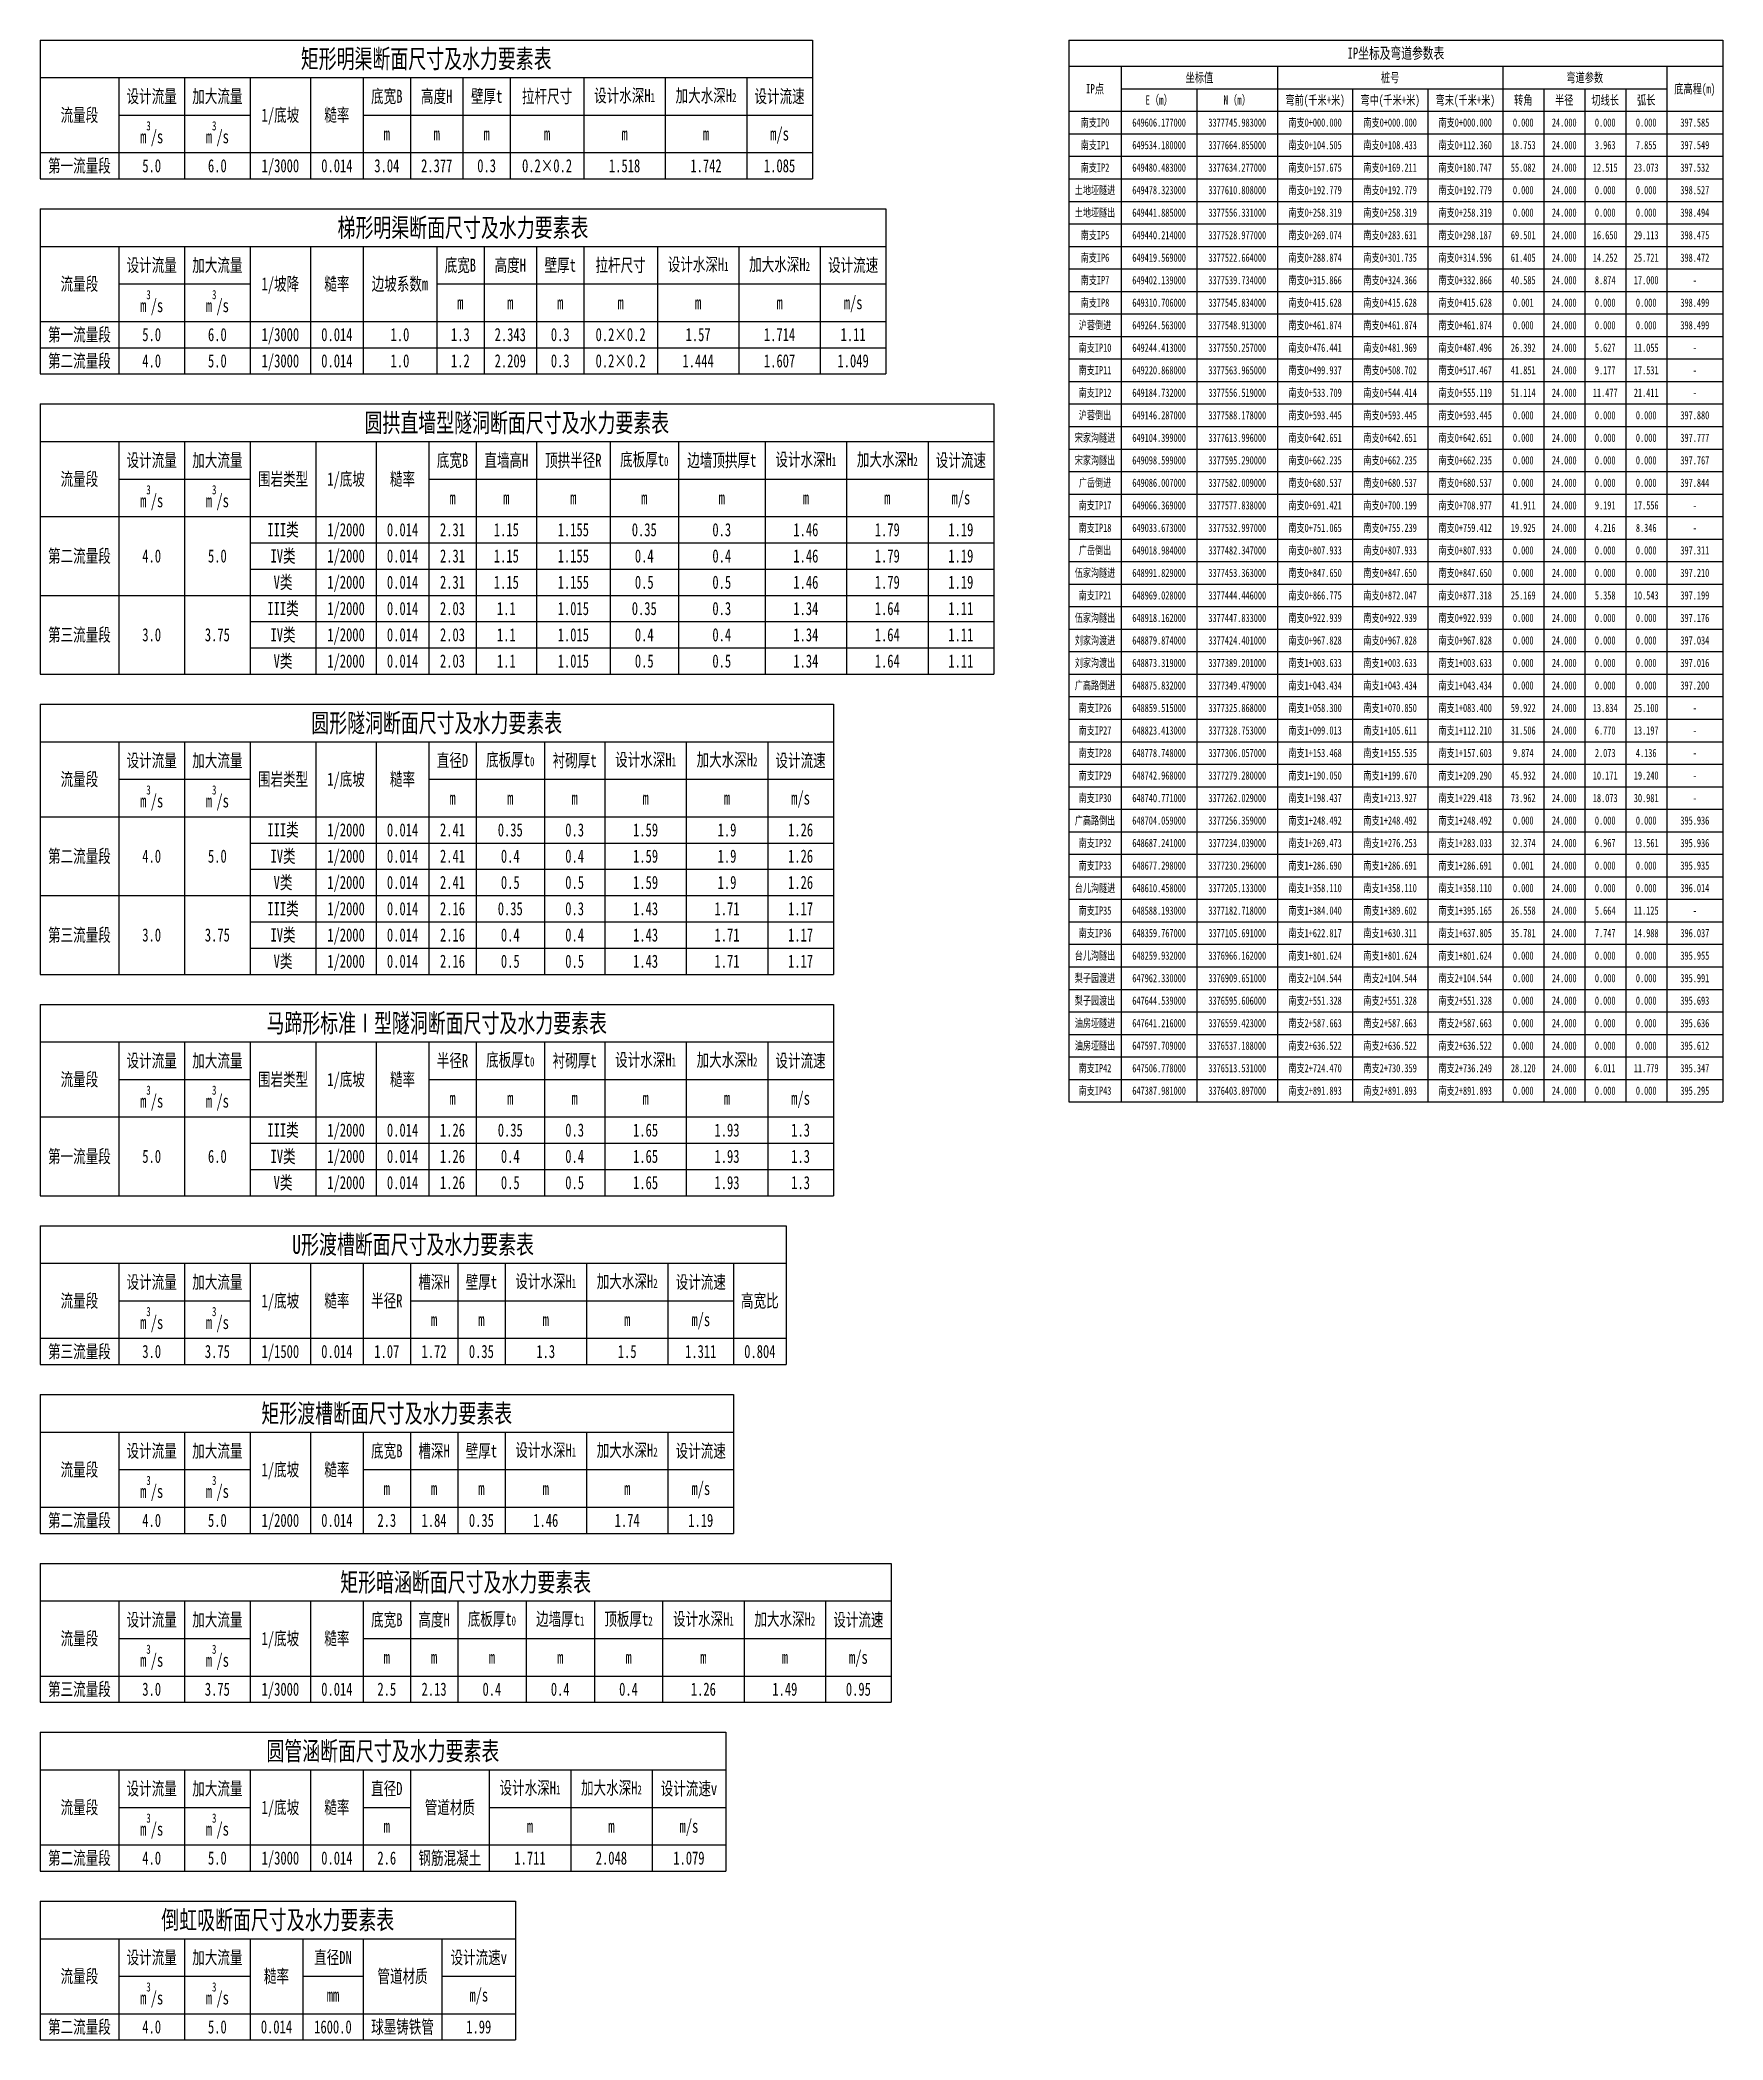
# Model space of a CAD drawing. Header units: metres. Extents: x -40 to 2892, y -553 to 402.
# Drawn here: x 0 to 448, y -553 to -20 of the extents above; entities that cross this region are included whole.
import ezdxf
from ezdxf.enums import TextEntityAlignment as Align

# ---------------------------------------------------------------- set-up
doc = ezdxf.new("R2010")
doc.units = ezdxf.units.M
doc.layers.add('IP坐标表', color=7, linetype='Continuous')
doc.layers.add('断面汇总表', color=7, linetype='Continuous')
doc.styles.get("Standard").update_dxf_attribs({"font": '', "width": 0.7})
doc.styles.get('Standard').set_extended_font_data('仿宋')

msp = doc.modelspace()

# ---------------------------------------------------------------- texts
at = {"layer": 'IP坐标表', "width": 0.7}
for s, height, p in [('IP坐标及弯道参数表', 3, (361.26, -23.5)), ('IP点', 2.5, (281.1, -33)), ('坐标值', 2.5, (308.92, -30)), ('桩号', 2.5, (359.74, -30)), ('弯道参数', 2.5, (411.58, -30)), ('底高程(m)', 2.5, (440.92, -33)), ('E（m）', 2.5, (298.18, -36)), ('N（m）', 2.5, (319, -36)), ('弯前(千米+米)', 2.5, (339.74, -36)), ('弯中(千米+米)', 2.5, (359.74, -36)), ('弯末(千米+米)', 2.5, (379.74, -36)), ('转角', 2.5, (395.2, -36)), ('半径', 2.5, (406.12, -36)), ('切线长', 2.5, (417.04, -36)), ('弧长', 2.5, (427.96, -36)), ('南支IP0', 2.2, (281.1, -42)), ('649606.177000', 2.2, (298.18, -42)), ('3377745.983000', 2.2, (319, -42)), ('南支0+000.000', 2.2, (339.74, -42)), ('南支0+000.000', 2.2, (359.74, -42)), ('南支0+000.000', 2.2, (379.74, -42)), ('0.000', 2.2, (395.2, -42)), ('24.000', 2.2, (406.12, -42)), ('0.000', 2.2, (417.04, -42)), ('0.000', 2.2, (427.96, -42)), ('397.585', 2.2, (440.92, -42)), ('南支IP1', 2.2, (281.1, -48)), ('649534.180000', 2.2, (298.18, -48)), ('3377664.855000', 2.2, (319, -48)), ('南支0+104.505', 2.2, (339.74, -48)), ('南支0+108.433', 2.2, (359.74, -48)), ('南支0+112.360', 2.2, (379.74, -48)), ('18.753', 2.2, (395.2, -48)), ('24.000', 2.2, (406.12, -48)), ('3.963', 2.2, (417.04, -48)), ('7.855', 2.2, (427.96, -48)), ('397.549', 2.2, (440.92, -48)), ('南支IP2', 2.2, (281.1, -54)), ('649480.483000', 2.2, (298.18, -54)), ('3377634.277000', 2.2, (319, -54)), ('南支0+157.675', 2.2, (339.74, -54)), ('南支0+169.211', 2.2, (359.74, -54)), ('南支0+180.747', 2.2, (379.74, -54)), ('55.082', 2.2, (395.2, -54)), ('24.000', 2.2, (406.12, -54)), ('12.515', 2.2, (417.04, -54)), ('23.073', 2.2, (427.96, -54)), ('397.532', 2.2, (440.92, -54)), ('土地垭隧进', 2.2, (281.1, -60)), ('南支0+192.779', 2.2, (339.74, -60)), ('南支0+192.779', 2.2, (359.74, -60)), ('南支0+192.779', 2.2, (379.74, -60)), ('649478.323000', 2.2, (298.18, -60)), ('3377610.808000', 2.2, (319, -60)), ('0.000', 2.2, (395.2, -60)), ('24.000', 2.2, (406.12, -60)), ('0.000', 2.2, (417.04, -60)), ('0.000', 2.2, (427.96, -60)), ('398.527', 2.2, (440.92, -60)), ('土地垭隧出', 2.2, (281.1, -66)), ('649441.885000', 2.2, (298.18, -66)), ('3377556.331000', 2.2, (319, -66)), ('南支0+258.319', 2.2, (339.74, -66)), ('南支0+258.319', 2.2, (359.74, -66)), ('南支0+258.319', 2.2, (379.74, -66)), ('0.000', 2.2, (395.2, -66)), ('24.000', 2.2, (406.12, -66)), ('0.000', 2.2, (417.04, -66)), ('0.000', 2.2, (427.96, -66)), ('398.494', 2.2, (440.92, -66)), ('南支IP5', 2.2, (281.1, -72)), ('649440.214000', 2.2, (298.18, -72)), ('3377528.977000', 2.2, (319, -72)), ('南支0+269.074', 2.2, (339.74, -72)), ('南支0+283.631', 2.2, (359.74, -72)), ('南支0+298.187', 2.2, (379.74, -72)), ('69.501', 2.2, (395.2, -72)), ('24.000', 2.2, (406.12, -72)), ('16.650', 2.2, (417.04, -72)), ('29.113', 2.2, (427.96, -72)), ('398.475', 2.2, (440.92, -72)), ('南支IP6', 2.2, (281.1, -78)), ('649419.569000', 2.2, (298.18, -78)), ('3377522.664000', 2.2, (319, -78)), ('南支0+288.874', 2.2, (339.74, -78)), ('南支0+301.735', 2.2, (359.74, -78)), ('南支0+314.596', 2.2, (379.74, -78)), ('61.405', 2.2, (395.2, -78)), ('24.000', 2.2, (406.12, -78)), ('14.252', 2.2, (417.04, -78)), ('25.721', 2.2, (427.96, -78)), ('398.472', 2.2, (440.92, -78)), ('南支IP7', 2.2, (281.1, -84)), ('649402.139000', 2.2, (298.18, -84)), ('3377539.734000', 2.2, (319, -84)), ('南支0+315.866', 2.2, (339.74, -84)), ('南支0+324.366', 2.2, (359.74, -84)), ('南支0+332.866', 2.2, (379.74, -84)), ('40.585', 2.2, (395.2, -84)), ('24.000', 2.2, (406.12, -84)), ('8.874', 2.2, (417.04, -84)), ('17.000', 2.2, (427.96, -84)), ('-', 2.2, (440.92, -84)), ('南支IP8', 2.2, (281.1, -90)), ('649310.706000', 2.2, (298.18, -90)), ('3377545.834000', 2.2, (319, -90)), ('南支0+415.628', 2.2, (339.74, -90)), ('南支0+415.628', 2.2, (359.74, -90)), ('南支0+415.628', 2.2, (379.74, -90)), ('0.001', 2.2, (395.2, -90)), ('24.000', 2.2, (406.12, -90)), ('0.000', 2.2, (417.04, -90)), ('0.000', 2.2, (427.96, -90)), ('398.499', 2.2, (440.92, -90)), ('沪蓉倒进', 2.2, (281.1, -96)), ('649264.563000', 2.2, (298.18, -96)), ('3377548.913000', 2.2, (319, -96)), ('南支0+461.874', 2.2, (339.74, -96)), ('南支0+461.874', 2.2, (359.74, -96)), ('南支0+461.874', 2.2, (379.74, -96)), ('0.000', 2.2, (395.2, -96)), ('24.000', 2.2, (406.12, -96)), ('0.000', 2.2, (417.04, -96)), ('0.000', 2.2, (427.96, -96)), ('398.499', 2.2, (440.92, -96)), ('南支IP10', 2.2, (281.1, -102)), ('649244.413000', 2.2, (298.18, -102)), ('3377550.257000', 2.2, (319, -102)), ('南支0+476.441', 2.2, (339.74, -102)), ('南支0+481.969', 2.2, (359.74, -102)), ('南支0+487.496', 2.2, (379.74, -102)), ('26.392', 2.2, (395.2, -102)), ('24.000', 2.2, (406.12, -102)), ('5.627', 2.2, (417.04, -102)), ('11.055', 2.2, (427.96, -102)), ('南支IP11', 2.2, (281.1, -108)), ('南支0+499.937', 2.2, (339.74, -108)), ('南支0+508.702', 2.2, (359.74, -108)), ('南支0+517.467', 2.2, (379.74, -108)), ('-', 2.2, (440.92, -102)), ('649220.868000', 2.2, (298.18, -108)), ('3377563.965000', 2.2, (319, -108)), ('41.851', 2.2, (395.2, -108)), ('24.000', 2.2, (406.12, -108)), ('9.177', 2.2, (417.04, -108)), ('17.531', 2.2, (427.96, -108)), ('-', 2.2, (440.92, -108)), ('南支IP12', 2.2, (281.1, -114)), ('649184.732000', 2.2, (298.18, -114)), ('3377556.519000', 2.2, (319, -114)), ('南支0+533.709', 2.2, (339.74, -114)), ('南支0+544.414', 2.2, (359.74, -114)), ('南支0+555.119', 2.2, (379.74, -114)), ('51.114', 2.2, (395.2, -114)), ('24.000', 2.2, (406.12, -114)), ('11.477', 2.2, (417.04, -114)), ('21.411', 2.2, (427.96, -114)), ('-', 2.2, (440.92, -114)), ('沪蓉倒出', 2.2, (281.1, -120)), ('649146.287000', 2.2, (298.18, -120)), ('3377588.178000', 2.2, (319, -120)), ('南支0+593.445', 2.2, (339.74, -120)), ('南支0+593.445', 2.2, (359.74, -120)), ('南支0+593.445', 2.2, (379.74, -120)), ('0.000', 2.2, (395.2, -120)), ('24.000', 2.2, (406.12, -120)), ('0.000', 2.2, (417.04, -120)), ('0.000', 2.2, (427.96, -120)), ('397.880', 2.2, (440.92, -120)), ('宋家沟隧进', 2.2, (281.1, -126)), ('649104.399000', 2.2, (298.18, -126)), ('3377613.996000', 2.2, (319, -126)), ('南支0+642.651', 2.2, (339.74, -126)), ('南支0+642.651', 2.2, (359.74, -126)), ('南支0+642.651', 2.2, (379.74, -126)), ('0.000', 2.2, (395.2, -126)), ('24.000', 2.2, (406.12, -126)), ('0.000', 2.2, (417.04, -126)), ('0.000', 2.2, (427.96, -126)), ('397.777', 2.2, (440.92, -126)), ('宋家沟隧出', 2.2, (281.1, -132)), ('649098.599000', 2.2, (298.18, -132)), ('3377595.290000', 2.2, (319, -132)), ('南支0+662.235', 2.2, (339.74, -132)), ('南支0+662.235', 2.2, (359.74, -132)), ('南支0+662.235', 2.2, (379.74, -132)), ('0.000', 2.2, (395.2, -132)), ('24.000', 2.2, (406.12, -132)), ('0.000', 2.2, (417.04, -132)), ('0.000', 2.2, (427.96, -132)), ('397.767', 2.2, (440.92, -132)), ('广岳倒进', 2.2, (281.1, -138)), ('649086.007000', 2.2, (298.18, -138)), ('3377582.009000', 2.2, (319, -138)), ('南支0+680.537', 2.2, (339.74, -138)), ('南支0+680.537', 2.2, (359.74, -138)), ('南支0+680.537', 2.2, (379.74, -138)), ('0.000', 2.2, (395.2, -138)), ('24.000', 2.2, (406.12, -138)), ('0.000', 2.2, (417.04, -138)), ('0.000', 2.2, (427.96, -138)), ('397.844', 2.2, (440.92, -138)), ('南支IP17', 2.2, (281.1, -144)), ('649066.369000', 2.2, (298.18, -144)), ('3377577.838000', 2.2, (319, -144)), ('南支0+691.421', 2.2, (339.74, -144)), ('南支0+700.199', 2.2, (359.74, -144)), ('南支0+708.977', 2.2, (379.74, -144)), ('41.911', 2.2, (395.2, -144)), ('24.000', 2.2, (406.12, -144)), ('9.191', 2.2, (417.04, -144)), ('17.556', 2.2, (427.96, -144)), ('南支IP18', 2.2, (281.1, -150)), ('649033.673000', 2.2, (298.18, -150)), ('3377532.997000', 2.2, (319, -150)), ('南支0+751.065', 2.2, (339.74, -150)), ('南支0+755.239', 2.2, (359.74, -150)), ('南支0+759.412', 2.2, (379.74, -150)), ('19.925', 2.2, (395.2, -150)), ('24.000', 2.2, (406.12, -150)), ('4.216', 2.2, (417.04, -150)), ('8.346', 2.2, (427.96, -150)), ('-', 2.2, (440.92, -144)), ('-', 2.2, (440.92, -150)), ('广岳倒出', 2.2, (281.1, -156)), ('649018.984000', 2.2, (298.18, -156)), ('3377482.347000', 2.2, (319, -156)), ('南支0+807.933', 2.2, (339.74, -156)), ('南支0+807.933', 2.2, (359.74, -156)), ('南支0+807.933', 2.2, (379.74, -156)), ('0.000', 2.2, (395.2, -156)), ('24.000', 2.2, (406.12, -156)), ('0.000', 2.2, (417.04, -156)), ('0.000', 2.2, (427.96, -156)), ('397.311', 2.2, (440.92, -156)), ('伍家沟隧进', 2.2, (281.1, -162)), ('648991.829000', 2.2, (298.18, -162)), ('3377453.363000', 2.2, (319, -162)), ('南支0+847.650', 2.2, (339.74, -162)), ('南支0+847.650', 2.2, (359.74, -162)), ('南支0+847.650', 2.2, (379.74, -162)), ('0.000', 2.2, (395.2, -162)), ('24.000', 2.2, (406.12, -162)), ('0.000', 2.2, (417.04, -162)), ('0.000', 2.2, (427.96, -162)), ('397.210', 2.2, (440.92, -162)), ('南支IP21', 2.2, (281.1, -168)), ('648969.028000', 2.2, (298.18, -168)), ('3377444.446000', 2.2, (319, -168)), ('南支0+866.775', 2.2, (339.74, -168)), ('南支0+872.047', 2.2, (359.74, -168)), ('南支0+877.318', 2.2, (379.74, -168)), ('25.169', 2.2, (395.2, -168)), ('24.000', 2.2, (406.12, -168)), ('5.358', 2.2, (417.04, -168)), ('10.543', 2.2, (427.96, -168)), ('397.199', 2.2, (440.92, -168)), ('伍家沟隧出', 2.2, (281.1, -174)), ('648918.162000', 2.2, (298.18, -174)), ('3377447.833000', 2.2, (319, -174)), ('南支0+922.939', 2.2, (339.74, -174)), ('南支0+922.939', 2.2, (359.74, -174)), ('南支0+922.939', 2.2, (379.74, -174)), ('0.000', 2.2, (395.2, -174)), ('24.000', 2.2, (406.12, -174)), ('0.000', 2.2, (417.04, -174)), ('0.000', 2.2, (427.96, -174)), ('397.176', 2.2, (440.92, -174)), ('刘家沟渡进', 2.2, (281.1, -180)), ('648879.874000', 2.2, (298.18, -180)), ('3377424.401000', 2.2, (319, -180)), ('南支0+967.828', 2.2, (339.74, -180)), ('南支0+967.828', 2.2, (359.74, -180)), ('南支0+967.828', 2.2, (379.74, -180)), ('0.000', 2.2, (395.2, -180)), ('24.000', 2.2, (406.12, -180)), ('0.000', 2.2, (417.04, -180)), ('0.000', 2.2, (427.96, -180)), ('397.034', 2.2, (440.92, -180)), ('刘家沟渡出', 2.2, (281.1, -186)), ('648873.319000', 2.2, (298.18, -186)), ('3377389.201000', 2.2, (319, -186)), ('南支1+003.633', 2.2, (339.74, -186)), ('南支1+003.633', 2.2, (359.74, -186)), ('南支1+003.633', 2.2, (379.74, -186)), ('0.000', 2.2, (395.2, -186)), ('24.000', 2.2, (406.12, -186)), ('0.000', 2.2, (417.04, -186)), ('0.000', 2.2, (427.96, -186)), ('397.016', 2.2, (440.92, -186)), ('广高路倒进', 2.2, (281.1, -192)), ('648875.832000', 2.2, (298.18, -192)), ('3377349.479000', 2.2, (319, -192)), ('南支1+043.434', 2.2, (339.74, -192)), ('南支1+043.434', 2.2, (359.74, -192)), ('南支1+043.434', 2.2, (379.74, -192)), ('0.000', 2.2, (395.2, -192)), ('24.000', 2.2, (406.12, -192)), ('0.000', 2.2, (417.04, -192)), ('0.000', 2.2, (427.96, -192)), ('397.200', 2.2, (440.92, -192)), ('南支IP26', 2.2, (281.1, -198)), ('648859.515000', 2.2, (298.18, -198)), ('3377325.868000', 2.2, (319, -198)), ('南支1+058.300', 2.2, (339.74, -198)), ('南支1+070.850', 2.2, (359.74, -198)), ('南支1+083.400', 2.2, (379.74, -198)), ('59.922', 2.2, (395.2, -198)), ('24.000', 2.2, (406.12, -198)), ('13.834', 2.2, (417.04, -198)), ('25.100', 2.2, (427.96, -198)), ('-', 2.2, (440.92, -198)), ('南支IP27', 2.2, (281.1, -204)), ('648823.413000', 2.2, (298.18, -204)), ('3377328.753000', 2.2, (319, -204)), ('南支1+099.013', 2.2, (339.74, -204)), ('南支1+105.611', 2.2, (359.74, -204)), ('南支1+112.210', 2.2, (379.74, -204)), ('31.506', 2.2, (395.2, -204)), ('24.000', 2.2, (406.12, -204)), ('6.770', 2.2, (417.04, -204)), ('13.197', 2.2, (427.96, -204)), ('-', 2.2, (440.92, -204)), ('南支IP28', 2.2, (281.1, -210)), ('648778.748000', 2.2, (298.18, -210)), ('3377306.057000', 2.2, (319, -210)), ('南支1+153.468', 2.2, (339.74, -210)), ('南支1+155.535', 2.2, (359.74, -210)), ('南支1+157.603', 2.2, (379.74, -210)), ('9.874', 2.2, (395.2, -210)), ('24.000', 2.2, (406.12, -210)), ('2.073', 2.2, (417.04, -210)), ('4.136', 2.2, (427.96, -210)), ('-', 2.2, (440.92, -210)), ('南支IP29', 2.2, (281.1, -216)), ('648742.968000', 2.2, (298.18, -216)), ('3377279.280000', 2.2, (319, -216)), ('南支1+190.050', 2.2, (339.74, -216)), ('南支1+199.670', 2.2, (359.74, -216)), ('南支1+209.290', 2.2, (379.74, -216)), ('45.932', 2.2, (395.2, -216)), ('24.000', 2.2, (406.12, -216)), ('10.171', 2.2, (417.04, -216)), ('19.240', 2.2, (427.96, -216)), ('-', 2.2, (440.92, -216)), ('南支IP30', 2.2, (281.1, -222)), ('648740.771000', 2.2, (298.18, -222)), ('3377262.029000', 2.2, (319, -222)), ('南支1+198.437', 2.2, (339.74, -222)), ('南支1+213.927', 2.2, (359.74, -222)), ('南支1+229.418', 2.2, (379.74, -222)), ('73.962', 2.2, (395.2, -222)), ('24.000', 2.2, (406.12, -222)), ('18.073', 2.2, (417.04, -222)), ('30.981', 2.2, (427.96, -222)), ('-', 2.2, (440.92, -222)), ('广高路倒出', 2.2, (281.1, -228)), ('648704.059000', 2.2, (298.18, -228)), ('3377256.359000', 2.2, (319, -228)), ('南支1+248.492', 2.2, (339.74, -228)), ('南支1+248.492', 2.2, (359.74, -228)), ('南支1+248.492', 2.2, (379.74, -228)), ('0.000', 2.2, (395.2, -228)), ('24.000', 2.2, (406.12, -228)), ('0.000', 2.2, (417.04, -228)), ('0.000', 2.2, (427.96, -228)), ('395.936', 2.2, (440.92, -228)), ('南支IP32', 2.2, (281.1, -234)), ('648687.241000', 2.2, (298.18, -234)), ('3377234.039000', 2.2, (319, -234)), ('南支1+269.473', 2.2, (339.74, -234)), ('南支1+276.253', 2.2, (359.74, -234)), ('南支1+283.033', 2.2, (379.74, -234)), ('32.374', 2.2, (395.2, -234)), ('24.000', 2.2, (406.12, -234)), ('6.967', 2.2, (417.04, -234)), ('13.561', 2.2, (427.96, -234)), ('395.936', 2.2, (440.92, -234)), ('南支IP33', 2.2, (281.1, -240)), ('648677.298000', 2.2, (298.18, -240)), ('3377230.296000', 2.2, (319, -240)), ('南支1+286.690', 2.2, (339.74, -240)), ('南支1+286.691', 2.2, (359.74, -240)), ('南支1+286.691', 2.2, (379.74, -240)), ('0.001', 2.2, (395.2, -240)), ('24.000', 2.2, (406.12, -240)), ('0.000', 2.2, (417.04, -240)), ('0.000', 2.2, (427.96, -240)), ('395.935', 2.2, (440.92, -240)), ('台儿沟隧进', 2.2, (281.1, -246)), ('648610.458000', 2.2, (298.18, -246)), ('3377205.133000', 2.2, (319, -246)), ('南支1+358.110', 2.2, (339.74, -246)), ('南支1+358.110', 2.2, (359.74, -246)), ('南支1+358.110', 2.2, (379.74, -246)), ('0.000', 2.2, (395.2, -246)), ('24.000', 2.2, (406.12, -246)), ('0.000', 2.2, (417.04, -246)), ('0.000', 2.2, (427.96, -246)), ('396.014', 2.2, (440.92, -246)), ('南支IP35', 2.2, (281.1, -252)), ('648588.193000', 2.2, (298.18, -252)), ('3377182.718000', 2.2, (319, -252)), ('南支1+384.040', 2.2, (339.74, -252)), ('南支1+389.602', 2.2, (359.74, -252)), ('南支1+395.165', 2.2, (379.74, -252)), ('26.558', 2.2, (395.2, -252)), ('24.000', 2.2, (406.12, -252)), ('5.664', 2.2, (417.04, -252)), ('11.125', 2.2, (427.96, -252)), ('-', 2.2, (440.92, -252)), ('南支IP36', 2.2, (281.1, -258)), ('648359.767000', 2.2, (298.18, -258)), ('3377105.691000', 2.2, (319, -258)), ('南支1+622.817', 2.2, (339.74, -258)), ('南支1+630.311', 2.2, (359.74, -258)), ('南支1+637.805', 2.2, (379.74, -258)), ('35.781', 2.2, (395.2, -258)), ('24.000', 2.2, (406.12, -258)), ('7.747', 2.2, (417.04, -258)), ('14.988', 2.2, (427.96, -258)), ('396.037', 2.2, (440.92, -258)), ('台儿沟隧出', 2.2, (281.1, -264)), ('648259.932000', 2.2, (298.18, -264)), ('3376966.162000', 2.2, (319, -264)), ('南支1+801.624', 2.2, (339.74, -264)), ('南支1+801.624', 2.2, (359.74, -264)), ('南支1+801.624', 2.2, (379.74, -264)), ('0.000', 2.2, (395.2, -264)), ('24.000', 2.2, (406.12, -264)), ('0.000', 2.2, (417.04, -264)), ('0.000', 2.2, (427.96, -264)), ('395.955', 2.2, (440.92, -264)), ('梨子园渡进', 2.2, (281.1, -270)), ('647962.330000', 2.2, (298.18, -270)), ('3376909.651000', 2.2, (319, -270)), ('南支2+104.544', 2.2, (339.74, -270)), ('南支2+104.544', 2.2, (359.74, -270)), ('南支2+104.544', 2.2, (379.74, -270)), ('0.000', 2.2, (395.2, -270)), ('24.000', 2.2, (406.12, -270)), ('0.000', 2.2, (417.04, -270)), ('0.000', 2.2, (427.96, -270)), ('395.991', 2.2, (440.92, -270)), ('梨子园渡出', 2.2, (281.1, -276)), ('647644.539000', 2.2, (298.18, -276)), ('3376595.606000', 2.2, (319, -276)), ('南支2+551.328', 2.2, (339.74, -276)), ('南支2+551.328', 2.2, (359.74, -276)), ('南支2+551.328', 2.2, (379.74, -276)), ('0.000', 2.2, (395.2, -276)), ('24.000', 2.2, (406.12, -276)), ('0.000', 2.2, (417.04, -276)), ('0.000', 2.2, (427.96, -276)), ('395.693', 2.2, (440.92, -276)), ('油房垭隧进', 2.2, (281.1, -282)), ('647641.216000', 2.2, (298.18, -282)), ('3376559.423000', 2.2, (319, -282)), ('南支2+587.663', 2.2, (339.74, -282)), ('南支2+587.663', 2.2, (359.74, -282)), ('南支2+587.663', 2.2, (379.74, -282)), ('0.000', 2.2, (395.2, -282)), ('24.000', 2.2, (406.12, -282)), ('0.000', 2.2, (417.04, -282)), ('0.000', 2.2, (427.96, -282)), ('395.636', 2.2, (440.92, -282)), ('油房垭隧出', 2.2, (281.1, -288)), ('647597.709000', 2.2, (298.18, -288)), ('3376537.188000', 2.2, (319, -288)), ('南支2+636.522', 2.2, (339.74, -288)), ('南支2+636.522', 2.2, (359.74, -288)), ('南支2+636.522', 2.2, (379.74, -288)), ('0.000', 2.2, (395.2, -288)), ('24.000', 2.2, (406.12, -288)), ('0.000', 2.2, (417.04, -288)), ('0.000', 2.2, (427.96, -288)), ('395.612', 2.2, (440.92, -288)), ('南支IP42', 2.2, (281.1, -294)), ('647506.778000', 2.2, (298.18, -294)), ('3376513.531000', 2.2, (319, -294)), ('南支2+724.470', 2.2, (339.74, -294)), ('南支2+730.359', 2.2, (359.74, -294)), ('南支2+736.249', 2.2, (379.74, -294)), ('28.120', 2.2, (395.2, -294)), ('24.000', 2.2, (406.12, -294)), ('6.011', 2.2, (417.04, -294)), ('11.779', 2.2, (427.96, -294)), ('395.347', 2.2, (440.92, -294)), ('南支IP43', 2.2, (281.1, -300)), ('647387.981000', 2.2, (298.18, -300)), ('3376403.897000', 2.2, (319, -300)), ('南支2+891.893', 2.2, (339.74, -300)), ('南支2+891.893', 2.2, (359.74, -300)), ('南支2+891.893', 2.2, (379.74, -300)), ('0.000', 2.2, (395.2, -300)), ('24.000', 2.2, (406.12, -300)), ('0.000', 2.2, (417.04, -300)), ('0.000', 2.2, (427.96, -300)), ('395.295', 2.2, (440.92, -300))]:
    msp.add_text(s, height=height, dxfattribs=at).set_placement(p, align=Align.MIDDLE_CENTER)
at = {"layer": '断面汇总表', "width": 0.7}
for s, height, p in [('矩形明渠断面尺寸及水力要素表', 5, (102.9, -25)), ('设计流量', 3.5, (29.75, -35)), ('加大流量', 3.5, (47.25, -35)), ('底宽B', 3.5, (92.4, -35)), ('高度H', 3.5, (105.7, -35)), ('壁厚t', 3.5, (119, -35)), ('拉杆尺寸', 3.5, (135.1, -35)), ('设计流速', 3.5, (197.05, -35)), ('流量段', 3.5, (10.5, -40)), ('1/底坡', 3.5, (64.05, -40)), ('糙率', 3.5, (79.1, -40)), ('m', 3.5, (92.4, -45)), ('m', 3.5, (105.7, -45)), ('m', 3.5, (119, -45)), ('m', 3.5, (135.1, -45)), ('m', 3.5, (155.75, -45)), ('m', 3.5, (177.45, -45)), ('m/s', 3.5, (197.05, -45)), ('第一流量段', 3.5, (10.5, -53.5)), ('5.0', 3.5, (29.75, -53.5)), ('6.0', 3.5, (47.25, -53.5)), ('1/3000', 3.5, (64.05, -53.5)), ('0.014', 3.5, (79.1, -53.5)), ('3.04', 3.5, (92.4, -53.5)), ('2.377', 3.5, (105.7, -53.5)), ('0.3', 3.5, (119, -53.5)), ('0.2×0.2', 3.5, (135.1, -53.5)), ('1.518', 3.5, (155.75, -53.5)), ('1.742', 3.5, (177.45, -53.5)), ('1.085', 3.5, (197.05, -53.5)), ('梯形明渠断面尺寸及水力要素表', 5, (112.7, -70)), ('设计流量', 3.5, (29.75, -80)), ('加大流量', 3.5, (47.25, -80)), ('底宽B', 3.5, (112, -80)), ('高度H', 3.5, (125.3, -80)), ('壁厚t', 3.5, (138.6, -80)), ('拉杆尺寸', 3.5, (154.7, -80)), ('设计流速', 3.5, (216.65, -80)), ('流量段', 3.5, (10.5, -85)), ('1/坡降', 3.5, (64.05, -85)), ('糙率', 3.5, (79.1, -85)), ('边坡系数m', 3.5, (95.9, -85)), ('m', 3.5, (112, -90)), ('m', 3.5, (125.3, -90)), ('m', 3.5, (138.6, -90)), ('m', 3.5, (154.7, -90)), ('m', 3.5, (175.35, -90)), ('m', 3.5, (197.05, -90)), ('m/s', 3.5, (216.65, -90)), ('第一流量段', 3.5, (10.5, -98.5)), ('5.0', 3.5, (29.75, -98.5)), ('6.0', 3.5, (47.25, -98.5)), ('1/3000', 3.5, (64.05, -98.5)), ('0.014', 3.5, (79.1, -98.5)), ('1.0', 3.5, (95.9, -98.5)), ('1.3', 3.5, (112, -98.5)), ('2.343', 3.5, (125.3, -98.5)), ('0.3', 3.5, (138.6, -98.5)), ('0.2×0.2', 3.5, (154.7, -98.5)), ('1.57', 3.5, (175.35, -98.5)), ('1.714', 3.5, (197.05, -98.5)), ('1.11', 3.5, (216.65, -98.5)), ('第二流量段', 3.5, (10.5, -105.5)), ('4.0', 3.5, (29.75, -105.5)), ('5.0', 3.5, (47.25, -105.5)), ('1/3000', 3.5, (64.05, -105.5)), ('0.014', 3.5, (79.1, -105.5)), ('1.0', 3.5, (95.9, -105.5)), ('1.2', 3.5, (112, -105.5)), ('2.209', 3.5, (125.3, -105.5)), ('0.3', 3.5, (138.6, -105.5)), ('0.2×0.2', 3.5, (154.7, -105.5)), ('1.444', 3.5, (175.35, -105.5)), ('1.607', 3.5, (197.05, -105.5)), ('1.049', 3.5, (216.65, -105.5)), ('圆拱直墙型隧洞断面尺寸及水力要素表', 5, (127.05, -122)), ('设计流量', 3.5, (29.75, -132)), ('加大流量', 3.5, (47.25, -132)), ('底宽B', 3.5, (109.9, -132)), ('直墙高H', 3.5, (124.25, -132)), ('顶拱半径R', 3.5, (142.1, -132)), ('边墙顶拱厚t', 3.5, (181.65, -132)), ('设计流速', 3.5, (245.35, -132)), ('流量段', 3.5, (10.5, -137)), ('围岩类型', 3.5, (64.75, -137)), ('1/底坡', 3.5, (81.55, -137)), ('糙率', 3.5, (96.6, -137)), ('m', 3.5, (109.9, -142)), ('m', 3.5, (124.25, -142)), ('m', 3.5, (142.1, -142)), ('m', 3.5, (161, -142)), ('m', 3.5, (181.65, -142)), ('m', 3.5, (204.05, -142)), ('m', 3.5, (225.75, -142)), ('m/s', 3.5, (245.35, -142)), ('III类', 3.5, (64.75, -150.5)), ('1/2000', 3.5, (81.55, -150.5)), ('0.014', 3.5, (96.6, -150.5)), ('2.31', 3.5, (109.9, -150.5)), ('1.15', 3.5, (124.25, -150.5)), ('1.155', 3.5, (142.1, -150.5)), ('0.35', 3.5, (161, -150.5)), ('0.3', 3.5, (181.65, -150.5)), ('1.46', 3.5, (204.05, -150.5)), ('1.79', 3.5, (225.75, -150.5)), ('1.19', 3.5, (245.35, -150.5)), ('第二流量段', 3.5, (10.5, -157.5)), ('4.0', 3.5, (29.75, -157.5)), ('5.0', 3.5, (47.25, -157.5)), ('IV类', 3.5, (64.75, -157.5)), ('1/2000', 3.5, (81.55, -157.5)), ('0.014', 3.5, (96.6, -157.5)), ('2.31', 3.5, (109.9, -157.5)), ('1.15', 3.5, (124.25, -157.5)), ('1.155', 3.5, (142.1, -157.5)), ('0.4', 3.5, (161, -157.5)), ('0.4', 3.5, (181.65, -157.5)), ('1.46', 3.5, (204.05, -157.5)), ('1.79', 3.5, (225.75, -157.5)), ('1.19', 3.5, (245.35, -157.5)), ('V类', 3.5, (64.75, -164.5)), ('1/2000', 3.5, (81.55, -164.5)), ('0.014', 3.5, (96.6, -164.5)), ('2.31', 3.5, (109.9, -164.5)), ('1.15', 3.5, (124.25, -164.5)), ('1.155', 3.5, (142.1, -164.5)), ('0.5', 3.5, (161, -164.5)), ('0.5', 3.5, (181.65, -164.5)), ('1.46', 3.5, (204.05, -164.5)), ('1.79', 3.5, (225.75, -164.5)), ('1.19', 3.5, (245.35, -164.5)), ('III类', 3.5, (64.75, -171.5)), ('1/2000', 3.5, (81.55, -171.5)), ('0.014', 3.5, (96.6, -171.5)), ('2.03', 3.5, (109.9, -171.5)), ('1.1', 3.5, (124.25, -171.5)), ('1.015', 3.5, (142.1, -171.5)), ('0.35', 3.5, (161, -171.5)), ('0.3', 3.5, (181.65, -171.5)), ('1.34', 3.5, (204.05, -171.5)), ('1.64', 3.5, (225.75, -171.5)), ('1.11', 3.5, (245.35, -171.5)), ('第三流量段', 3.5, (10.5, -178.5)), ('3.0', 3.5, (29.75, -178.5)), ('3.75', 3.5, (47.25, -178.5)), ('IV类', 3.5, (64.75, -178.5)), ('1/2000', 3.5, (81.55, -178.5)), ('0.014', 3.5, (96.6, -178.5)), ('2.03', 3.5, (109.9, -178.5)), ('1.1', 3.5, (124.25, -178.5)), ('1.015', 3.5, (142.1, -178.5)), ('0.4', 3.5, (161, -178.5)), ('0.4', 3.5, (181.65, -178.5)), ('1.34', 3.5, (204.05, -178.5)), ('1.64', 3.5, (225.75, -178.5)), ('1.11', 3.5, (245.35, -178.5)), ('V类', 3.5, (64.75, -185.5)), ('1/2000', 3.5, (81.55, -185.5)), ('0.014', 3.5, (96.6, -185.5)), ('2.03', 3.5, (109.9, -185.5)), ('1.1', 3.5, (124.25, -185.5)), ('1.015', 3.5, (142.1, -185.5)), ('0.5', 3.5, (161, -185.5)), ('0.5', 3.5, (181.65, -185.5)), ('1.34', 3.5, (204.05, -185.5)), ('1.64', 3.5, (225.75, -185.5)), ('1.11', 3.5, (245.35, -185.5)), ('圆形隧洞断面尺寸及水力要素表', 5, (105.7, -202)), ('设计流量', 3.5, (29.75, -212)), ('加大流量', 3.5, (47.25, -212)), ('直径D', 3.5, (109.9, -212)), ('衬砌厚t', 3.5, (142.45, -212)), ('设计流速', 3.5, (202.65, -212)), ('流量段', 3.5, (10.5, -217)), ('围岩类型', 3.5, (64.75, -217)), ('1/底坡', 3.5, (81.55, -217)), ('糙率', 3.5, (96.6, -217)), ('m', 3.5, (109.9, -222)), ('m', 3.5, (125.3, -222)), ('m', 3.5, (142.45, -222)), ('m', 3.5, (161.35, -222)), ('m', 3.5, (183.05, -222)), ('m/s', 3.5, (202.65, -222)), ('III类', 3.5, (64.75, -230.5)), ('1/2000', 3.5, (81.55, -230.5)), ('0.014', 3.5, (96.6, -230.5)), ('2.41', 3.5, (109.9, -230.5)), ('0.35', 3.5, (125.3, -230.5)), ('0.3', 3.5, (142.45, -230.5)), ('1.59', 3.5, (161.35, -230.5)), ('1.9', 3.5, (183.05, -230.5)), ('1.26', 3.5, (202.65, -230.5)), ('第二流量段', 3.5, (10.5, -237.5)), ('4.0', 3.5, (29.75, -237.5)), ('5.0', 3.5, (47.25, -237.5)), ('IV类', 3.5, (64.75, -237.5)), ('1/2000', 3.5, (81.55, -237.5)), ('0.014', 3.5, (96.6, -237.5)), ('2.41', 3.5, (109.9, -237.5)), ('0.4', 3.5, (125.3, -237.5)), ('0.4', 3.5, (142.45, -237.5)), ('1.59', 3.5, (161.35, -237.5)), ('1.9', 3.5, (183.05, -237.5)), ('1.26', 3.5, (202.65, -237.5)), ('V类', 3.5, (64.75, -244.5)), ('1/2000', 3.5, (81.55, -244.5)), ('0.014', 3.5, (96.6, -244.5)), ('2.41', 3.5, (109.9, -244.5)), ('0.5', 3.5, (125.3, -244.5)), ('0.5', 3.5, (142.45, -244.5)), ('1.59', 3.5, (161.35, -244.5)), ('1.9', 3.5, (183.05, -244.5)), ('1.26', 3.5, (202.65, -244.5)), ('III类', 3.5, (64.75, -251.5)), ('1/2000', 3.5, (81.55, -251.5)), ('0.014', 3.5, (96.6, -251.5)), ('2.16', 3.5, (109.9, -251.5)), ('0.35', 3.5, (125.3, -251.5)), ('0.3', 3.5, (142.45, -251.5)), ('1.43', 3.5, (161.35, -251.5)), ('1.71', 3.5, (183.05, -251.5)), ('1.17', 3.5, (202.65, -251.5)), ('第三流量段', 3.5, (10.5, -258.5)), ('3.0', 3.5, (29.75, -258.5)), ('3.75', 3.5, (47.25, -258.5)), ('IV类', 3.5, (64.75, -258.5)), ('1/2000', 3.5, (81.55, -258.5)), ('0.014', 3.5, (96.6, -258.5)), ('2.16', 3.5, (109.9, -258.5)), ('0.4', 3.5, (125.3, -258.5)), ('0.4', 3.5, (142.45, -258.5)), ('1.43', 3.5, (161.35, -258.5)), ('1.71', 3.5, (183.05, -258.5)), ('1.17', 3.5, (202.65, -258.5)), ('V类', 3.5, (64.75, -265.5)), ('1/2000', 3.5, (81.55, -265.5)), ('0.014', 3.5, (96.6, -265.5)), ('2.16', 3.5, (109.9, -265.5)), ('0.5', 3.5, (125.3, -265.5)), ('0.5', 3.5, (142.45, -265.5)), ('1.43', 3.5, (161.35, -265.5)), ('1.71', 3.5, (183.05, -265.5)), ('1.17', 3.5, (202.65, -265.5)), ('马蹄形标准Ⅰ型隧洞断面尺寸及水力要素表', 5, (105.7, -282)), ('设计流量', 3.5, (29.75, -292)), ('加大流量', 3.5, (47.25, -292)), ('半径R', 3.5, (109.9, -292)), ('衬砌厚t', 3.5, (142.45, -292)), ('设计流速', 3.5, (202.65, -292)), ('流量段', 3.5, (10.5, -297)), ('围岩类型', 3.5, (64.75, -297)), ('1/底坡', 3.5, (81.55, -297)), ('糙率', 3.5, (96.6, -297)), ('m', 3.5, (109.9, -302)), ('m', 3.5, (125.3, -302)), ('m', 3.5, (142.45, -302)), ('m', 3.5, (161.35, -302)), ('m', 3.5, (183.05, -302)), ('m/s', 3.5, (202.65, -302)), ('III类', 3.5, (64.75, -310.5)), ('1/2000', 3.5, (81.55, -310.5)), ('0.014', 3.5, (96.6, -310.5)), ('1.26', 3.5, (109.9, -310.5)), ('0.35', 3.5, (125.3, -310.5)), ('0.3', 3.5, (142.45, -310.5)), ('1.65', 3.5, (161.35, -310.5)), ('1.93', 3.5, (183.05, -310.5)), ('1.3', 3.5, (202.65, -310.5)), ('第一流量段', 3.5, (10.5, -317.5)), ('5.0', 3.5, (29.75, -317.5)), ('6.0', 3.5, (47.25, -317.5)), ('IV类', 3.5, (64.75, -317.5)), ('1/2000', 3.5, (81.55, -317.5)), ('0.014', 3.5, (96.6, -317.5)), ('1.26', 3.5, (109.9, -317.5)), ('0.4', 3.5, (125.3, -317.5)), ('0.4', 3.5, (142.45, -317.5)), ('1.65', 3.5, (161.35, -317.5)), ('1.93', 3.5, (183.05, -317.5)), ('1.3', 3.5, (202.65, -317.5)), ('V类', 3.5, (64.75, -324.5)), ('1/2000', 3.5, (81.55, -324.5)), ('0.014', 3.5, (96.6, -324.5)), ('1.26', 3.5, (109.9, -324.5)), ('0.5', 3.5, (125.3, -324.5)), ('0.5', 3.5, (142.45, -324.5)), ('1.65', 3.5, (161.35, -324.5)), ('1.93', 3.5, (183.05, -324.5)), ('1.3', 3.5, (202.65, -324.5)), ('U形渡槽断面尺寸及水力要素表', 5, (99.4, -341)), ('设计流量', 3.5, (29.75, -351)), ('加大流量', 3.5, (47.25, -351)), ('槽深H', 3.5, (105, -351)), ('壁厚t', 3.5, (117.6, -351)), ('设计流速', 3.5, (176.05, -351)), ('流量段', 3.5, (10.5, -356)), ('1/底坡', 3.5, (64.05, -356)), ('糙率', 3.5, (79.1, -356)), ('半径R', 3.5, (92.4, -356)), ('高宽比', 3.5, (191.8, -356)), ('m', 3.5, (105, -361)), ('m', 3.5, (117.6, -361)), ('m', 3.5, (134.75, -361)), ('m', 3.5, (156.45, -361)), ('m/s', 3.5, (176.05, -361)), ('第三流量段', 3.5, (10.5, -369.5)), ('1/1500', 3.5, (64.05, -369.5)), ('3.0', 3.5, (29.75, -369.5)), ('3.75', 3.5, (47.25, -369.5)), ('0.014', 3.5, (79.1, -369.5)), ('1.07', 3.5, (92.4, -369.5)), ('1.72', 3.5, (105, -369.5)), ('0.35', 3.5, (117.6, -369.5)), ('1.3', 3.5, (134.75, -369.5)), ('1.5', 3.5, (156.45, -369.5)), ('1.311', 3.5, (176.05, -369.5)), ('0.804', 3.5, (191.8, -369.5)), ('矩形渡槽断面尺寸及水力要素表', 5, (92.4, -386)), ('设计流量', 3.5, (29.75, -396)), ('加大流量', 3.5, (47.25, -396)), ('底宽B', 3.5, (92.4, -396)), ('槽深H', 3.5, (105, -396)), ('壁厚t', 3.5, (117.6, -396)), ('设计流速', 3.5, (176.05, -396)), ('流量段', 3.5, (10.5, -401)), ('1/底坡', 3.5, (64.05, -401)), ('糙率', 3.5, (79.1, -401)), ('m/s', 3.5, (176.05, -406)), ('m', 3.5, (92.4, -406)), ('m', 3.5, (105, -406)), ('m', 3.5, (117.6, -406)), ('m', 3.5, (134.75, -406)), ('m', 3.5, (156.45, -406)), ('第二流量段', 3.5, (10.5, -414.5)), ('4.0', 3.5, (29.75, -414.5)), ('5.0', 3.5, (47.25, -414.5)), ('1/2000', 3.5, (64.05, -414.5)), ('0.014', 3.5, (79.1, -414.5)), ('2.3', 3.5, (92.4, -414.5)), ('1.84', 3.5, (105, -414.5)), ('0.35', 3.5, (117.6, -414.5)), ('1.46', 3.5, (134.75, -414.5)), ('1.74', 3.5, (156.45, -414.5)), ('1.19', 3.5, (176.05, -414.5)), ('矩形暗涵断面尺寸及水力要素表', 5, (113.4, -431)), ('设计流量', 3.5, (29.75, -441)), ('加大流量', 3.5, (47.25, -441)), ('底宽B', 3.5, (92.4, -441)), ('高度H', 3.5, (105, -441)), ('设计流速', 3.5, (218.05, -441)), ('流量段', 3.5, (10.5, -446)), ('1/底坡', 3.5, (64.05, -446)), ('糙率', 3.5, (79.1, -446)), ('m', 3.5, (92.4, -451)), ('m', 3.5, (105, -451)), ('m', 3.5, (120.4, -451)), ('m', 3.5, (138.6, -451)), ('m', 3.5, (156.8, -451)), ('m', 3.5, (176.75, -451)), ('m', 3.5, (198.45, -451)), ('m/s', 3.5, (218.05, -451)), ('第三流量段', 3.5, (10.5, -459.5)), ('3.0', 3.5, (29.75, -459.5)), ('3.75', 3.5, (47.25, -459.5)), ('1/3000', 3.5, (64.05, -459.5)), ('0.014', 3.5, (79.1, -459.5)), ('2.5', 3.5, (92.4, -459.5)), ('2.13', 3.5, (105, -459.5)), ('0.4', 3.5, (120.4, -459.5)), ('0.4', 3.5, (138.6, -459.5)), ('0.4', 3.5, (156.8, -459.5)), ('1.26', 3.5, (176.75, -459.5)), ('1.49', 3.5, (198.45, -459.5)), ('0.95', 3.5, (218.05, -459.5)), ('圆管涵断面尺寸及水力要素表', 5, (91.35, -476)), ('设计流量', 3.5, (29.75, -486)), ('加大流量', 3.5, (47.25, -486)), ('直径D', 3.5, (92.4, -486)), ('设计流速v', 3.5, (172.9, -486)), ('流量段', 3.5, (10.5, -491)), ('1/底坡', 3.5, (64.05, -491)), ('糙率', 3.5, (79.1, -491)), ('管道材质', 3.5, (109.2, -491)), ('m', 3.5, (92.4, -496)), ('m', 3.5, (130.55, -496)), ('m', 3.5, (152.25, -496)), ('m/s', 3.5, (172.9, -496)), ('第二流量段', 3.5, (10.5, -504.5)), ('4.0', 3.5, (29.75, -504.5)), ('5.0', 3.5, (47.25, -504.5)), ('1/3000', 3.5, (64.05, -504.5)), ('0.014', 3.5, (79.1, -504.5)), ('2.6', 3.5, (92.4, -504.5)), ('钢筋混凝土', 3.5, (109.2, -504.5)), ('1.711', 3.5, (130.55, -504.5)), ('2.048', 3.5, (152.25, -504.5)), ('1.079', 3.5, (172.9, -504.5)), ('倒虹吸断面尺寸及水力要素表', 5, (63.35, -521)), ('设计流量', 3.5, (29.75, -531)), ('加大流量', 3.5, (47.25, -531)), ('直径DN', 3.5, (78.05, -531)), ('设计流速v', 3.5, (116.9, -531)), ('流量段', 3.5, (10.5, -536)), ('糙率', 3.5, (63, -536)), ('管道材质', 3.5, (96.6, -536)), ('mm', 3.5, (78.05, -541)), ('m/s', 3.5, (116.9, -541)), ('第二流量段', 3.5, (10.5, -549.5)), ('4.0', 3.5, (29.75, -549.5)), ('5.0', 3.5, (47.25, -549.5)), ('0.014', 3.5, (63, -549.5)), ('1600.0', 3.5, (78.05, -549.5)), ('球墨铸铁管', 3.5, (96.6, -549.5)), ('1.99', 3.5, (116.9, -549.5))]:
    msp.add_text(s, height=height, dxfattribs=at).set_placement(p, align=Align.MIDDLE_CENTER)
at = {"layer": '断面汇总表', "char_height": 3.5, "attachment_point": 5}
for s, insert in [('设计水深H{\\H0.7x;\\S^ 1;}', (155.75, -35)), ('加大水深H{\\H0.7x;\\S^ 2;}', (177.45, -35)), ('m{\\H0.7x;\\S3^ ;}/s', (29.75, -45)), ('m{\\H0.7x;\\S3^ ;}/s', (47.25, -45)), ('设计水深H{\\H0.7x;\\S^ 1;}', (175.35, -80)), ('加大水深H{\\H0.7x;\\S^ 2;}', (197.05, -80)), ('m{\\H0.7x;\\S3^ ;}/s', (29.75, -90)), ('m{\\H0.7x;\\S3^ ;}/s', (47.25, -90)), ('底板厚t{\\H0.7x;\\S^ 0;}', (161, -132)), ('设计水深H{\\H0.7x;\\S^ 1;}', (204.05, -132)), ('加大水深H{\\H0.7x;\\S^ 2;}', (225.75, -132)), ('m{\\H0.7x;\\S3^ ;}/s', (29.75, -142)), ('m{\\H0.7x;\\S3^ ;}/s', (47.25, -142)), ('底板厚t{\\H0.7x;\\S^ 0;}', (125.3, -212)), ('设计水深H{\\H0.7x;\\S^ 1;}', (161.35, -212)), ('加大水深H{\\H0.7x;\\S^ 2;}', (183.05, -212)), ('m{\\H0.7x;\\S3^ ;}/s', (29.75, -222)), ('m{\\H0.7x;\\S3^ ;}/s', (47.25, -222)), ('底板厚t{\\H0.7x;\\S^ 0;}', (125.3, -292)), ('设计水深H{\\H0.7x;\\S^ 1;}', (161.35, -292)), ('加大水深H{\\H0.7x;\\S^ 2;}', (183.05, -292)), ('m{\\H0.7x;\\S3^ ;}/s', (29.75, -302)), ('m{\\H0.7x;\\S3^ ;}/s', (47.25, -302)), ('设计水深H{\\H0.7x;\\S^ 1;}', (134.75, -351)), ('加大水深H{\\H0.7x;\\S^ 2;}', (156.45, -351)), ('m{\\H0.7x;\\S3^ ;}/s', (29.75, -361)), ('m{\\H0.7x;\\S3^ ;}/s', (47.25, -361)), ('设计水深H{\\H0.7x;\\S^ 1;}', (134.75, -396)), ('加大水深H{\\H0.7x;\\S^ 2;}', (156.45, -396)), ('m{\\H0.7x;\\S3^ ;}/s', (29.75, -406)), ('m{\\H0.7x;\\S3^ ;}/s', (47.25, -406)), ('底板厚t{\\H0.7x;\\S^ 0;}', (120.4, -441)), ('边墙厚t{\\H0.7x;\\S^ 1;}', (138.6, -441)), ('顶板厚t{\\H0.7x;\\S^ 2;}', (156.8, -441)), ('设计水深H{\\H0.7x;\\S^ 1;}', (176.75, -441)), ('加大水深H{\\H0.7x;\\S^ 2;}', (198.45, -441)), ('m{\\H0.7x;\\S3^ ;}/s', (29.75, -451)), ('m{\\H0.7x;\\S3^ ;}/s', (47.25, -451)), ('设计水深H{\\H0.7x;\\S^ 1;}', (130.55, -486)), ('加大水深H{\\H0.7x;\\S^ 2;}', (152.25, -486)), ('m{\\H0.7x;\\S3^ ;}/s', (29.75, -496)), ('m{\\H0.7x;\\S3^ ;}/s', (47.25, -496)), ('m{\\H0.7x;\\S3^ ;}/s', (29.75, -541)), ('m{\\H0.7x;\\S3^ ;}/s', (47.25, -541))]:
    msp.add_mtext(s, dxfattribs=dict(at, insert=insert))

# ---------------------------------------------------------------- linework, layer by layer
at = {"layer": 'IP坐标表'}
for p, q in [((274.1, -20), (448.42, -20)), ((274.1, -20), (274.1, -27)), ((448.42, -20), (448.42, -27)), ((274.1, -27), (448.42, -27)), ((274.1, -27), (274.1, -39)), ((274.1, -27), (274.1, -39)), ((288.1, -27), (288.1, -39)), ((329.74, -27), (329.74, -39)), ((389.74, -27), (389.74, -39)), ((433.42, -27), (433.42, -39)), ((448.42, -27), (448.42, -39)), ((448.42, -27), (448.42, -39)), ((288.1, -33), (308.26, -33)), ((308.26, -33), (329.74, -33)), ((308.26, -33), (308.26, -39)), ((329.74, -33), (349.74, -33)), ((349.74, -33), (369.74, -33)), ((349.74, -33), (349.74, -39)), ((369.74, -33), (389.74, -33)), ((369.74, -33), (369.74, -39)), ((389.74, -33), (400.66, -33)), ((400.66, -33), (411.58, -33)), ((400.66, -33), (400.66, -39)), ((411.58, -33), (422.5, -33)), ((411.58, -33), (411.58, -39)), ((422.5, -33), (433.42, -33)), ((422.5, -33), (422.5, -39)), ((274.1, -39), (448.42, -39)), ((274.1, -39), (448.42, -39)), ((274.1, -39), (274.1, -303)), ((288.1, -39), (288.1, -303)), ((308.26, -39), (308.26, -303)), ((329.74, -39), (329.74, -303)), ((349.74, -39), (349.74, -303)), ((369.74, -39), (369.74, -303)), ((389.74, -39), (389.74, -303)), ((400.66, -39), (400.66, -303)), ((411.58, -39), (411.58, -303)), ((422.5, -39), (422.5, -303)), ((433.42, -39), (433.42, -303)), ((448.42, -39), (448.42, -303)), ((274.1, -45), (448.42, -45)), ((274.1, -51), (448.42, -51)), ((274.1, -57), (448.42, -57)), ((274.1, -63), (448.42, -63)), ((274.1, -69), (448.42, -69)), ((274.1, -75), (448.42, -75)), ((274.1, -81), (448.42, -81)), ((274.1, -87), (448.42, -87)), ((274.1, -93), (448.42, -93)), ((274.1, -99), (448.42, -99)), ((274.1, -105), (448.42, -105)), ((274.1, -111), (448.42, -111)), ((274.1, -117), (448.42, -117)), ((274.1, -123), (448.42, -123)), ((274.1, -129), (448.42, -129)), ((274.1, -135), (448.42, -135)), ((274.1, -141), (448.42, -141)), ((274.1, -147), (448.42, -147)), ((274.1, -153), (448.42, -153)), ((274.1, -159), (448.42, -159)), ((274.1, -165), (448.42, -165)), ((274.1, -171), (448.42, -171)), ((274.1, -177), (448.42, -177)), ((274.1, -183), (448.42, -183)), ((274.1, -189), (448.42, -189)), ((274.1, -195), (448.42, -195)), ((274.1, -201), (448.42, -201)), ((274.1, -207), (448.42, -207)), ((274.1, -213), (448.42, -213)), ((274.1, -219), (448.42, -219)), ((274.1, -225), (448.42, -225)), ((274.1, -231), (448.42, -231)), ((274.1, -237), (448.42, -237)), ((274.1, -243), (448.42, -243)), ((274.1, -249), (448.42, -249)), ((274.1, -255), (448.42, -255)), ((274.1, -261), (448.42, -261)), ((274.1, -267), (448.42, -267)), ((274.1, -273), (448.42, -273)), ((274.1, -279), (448.42, -279)), ((274.1, -285), (448.42, -285)), ((274.1, -291), (448.42, -291)), ((274.1, -297), (448.42, -297)), ((274.1, -303), (448.42, -303))]:
    msp.add_line(p, q, dxfattribs=at)
at = {"layer": '断面汇总表'}
for p, q in [((0, -20), (205.8, -20)), ((0, -20), (0, -30)), ((205.8, -20), (205.8, -30)), ((0, -30), (205.8, -30)), ((0, -30), (0, -50)), ((21, -30), (21, -50)), ((38.5, -30), (38.5, -50)), ((56, -30), (56, -50)), ((72.1, -30), (72.1, -50)), ((86.1, -30), (86.1, -50)), ((98.7, -30), (98.7, -50)), ((112.7, -30), (112.7, -50)), ((125.3, -30), (125.3, -50)), ((144.9, -30), (144.9, -50)), ((166.6, -30), (166.6, -50)), ((188.3, -30), (188.3, -50)), ((205.8, -30), (205.8, -50)), ((21, -40), (38.5, -40)), ((38.5, -40), (56, -40)), ((86.1, -40), (98.7, -40)), ((98.7, -40), (112.7, -40)), ((112.7, -40), (125.3, -40)), ((125.3, -40), (144.9, -40)), ((144.9, -40), (166.6, -40)), ((166.6, -40), (188.3, -40)), ((188.3, -40), (205.8, -40)), ((0, -50), (205.8, -50)), ((0, -50), (205.8, -50)), ((0, -50), (0, -57)), ((21, -50), (21, -57)), ((38.5, -50), (38.5, -57)), ((56, -50), (56, -57)), ((72.1, -50), (72.1, -57)), ((86.1, -50), (86.1, -57)), ((98.7, -50), (98.7, -57)), ((112.7, -50), (112.7, -57)), ((125.3, -50), (125.3, -57)), ((144.9, -50), (144.9, -57)), ((166.6, -50), (166.6, -57)), ((188.3, -50), (188.3, -57)), ((205.8, -50), (205.8, -57)), ((0, -57), (205.8, -57)), ((0, -65), (225.4, -65)), ((0, -65), (0, -75)), ((225.4, -65), (225.4, -75)), ((0, -75), (225.4, -75)), ((0, -75), (0, -95)), ((21, -75), (21, -95)), ((38.5, -75), (38.5, -95)), ((56, -75), (56, -95)), ((72.1, -75), (72.1, -95)), ((86.1, -75), (86.1, -95)), ((105.7, -75), (105.7, -95)), ((118.3, -75), (118.3, -95)), ((132.3, -75), (132.3, -95)), ((144.9, -75), (144.9, -95)), ((164.5, -75), (164.5, -95)), ((186.2, -75), (186.2, -95)), ((207.9, -75), (207.9, -95)), ((225.4, -75), (225.4, -95)), ((21, -85), (38.5, -85)), ((38.5, -85), (56, -85)), ((105.7, -85), (118.3, -85)), ((118.3, -85), (132.3, -85)), ((132.3, -85), (144.9, -85)), ((144.9, -85), (164.5, -85)), ((164.5, -85), (186.2, -85)), ((186.2, -85), (207.9, -85)), ((207.9, -85), (225.4, -85)), ((0, -95), (225.4, -95)), ((0, -95), (225.4, -95)), ((0, -95), (0, -109)), ((21, -95), (21, -109)), ((38.5, -95), (38.5, -109)), ((56, -95), (56, -109)), ((72.1, -95), (72.1, -109)), ((86.1, -95), (86.1, -109)), ((105.7, -95), (105.7, -109)), ((118.3, -95), (118.3, -109)), ((132.3, -95), (132.3, -109)), ((144.9, -95), (144.9, -109)), ((164.5, -95), (164.5, -109)), ((186.2, -95), (186.2, -109)), ((207.9, -95), (207.9, -109)), ((225.4, -95), (225.4, -109)), ((0, -102), (225.4, -102)), ((0, -109), (225.4, -109)), ((0, -117), (254.1, -117)), ((0, -117), (0, -127)), ((254.1, -117), (254.1, -127)), ((0, -127), (254.1, -127)), ((0, -127), (0, -147)), ((21, -127), (21, -147)), ((38.5, -127), (38.5, -147)), ((56, -127), (56, -147)), ((73.5, -127), (73.5, -147)), ((89.6, -127), (89.6, -147)), ((103.6, -127), (103.6, -147)), ((116.2, -127), (116.2, -147)), ((132.3, -127), (132.3, -147)), ((151.9, -127), (151.9, -147)), ((170.1, -127), (170.1, -147)), ((193.2, -127), (193.2, -147)), ((214.9, -127), (214.9, -147)), ((236.6, -127), (236.6, -147)), ((254.1, -127), (254.1, -147)), ((21, -137), (38.5, -137)), ((38.5, -137), (56, -137)), ((103.6, -137), (116.2, -137)), ((116.2, -137), (132.3, -137)), ((132.3, -137), (151.9, -137)), ((151.9, -137), (170.1, -137)), ((170.1, -137), (193.2, -137)), ((193.2, -137), (214.9, -137)), ((214.9, -137), (236.6, -137)), ((236.6, -137), (254.1, -137)), ((0, -147), (254.1, -147)), ((0, -147), (254.1, -147)), ((0, -147), (0, -189)), ((21, -147), (21, -189)), ((38.5, -147), (38.5, -189)), ((56, -147), (56, -189)), ((73.5, -147), (73.5, -189)), ((89.6, -147), (89.6, -189)), ((103.6, -147), (103.6, -189)), ((116.2, -147), (116.2, -189)), ((132.3, -147), (132.3, -189)), ((151.9, -147), (151.9, -189)), ((170.1, -147), (170.1, -189)), ((193.2, -147), (193.2, -189)), ((214.9, -147), (214.9, -189)), ((236.6, -147), (236.6, -189)), ((254.1, -147), (254.1, -189)), ((56, -154), (254.1, -154)), ((56, -161), (254.1, -161)), ((0, -168), (254.1, -168)), ((56, -175), (254.1, -175)), ((56, -182), (254.1, -182)), ((0, -189), (254.1, -189)), ((0, -197), (211.4, -197)), ((0, -197), (0, -207)), ((211.4, -197), (211.4, -207)), ((0, -207), (211.4, -207)), ((0, -207), (0, -227)), ((21, -207), (21, -227)), ((38.5, -207), (38.5, -227)), ((56, -207), (56, -227)), ((73.5, -207), (73.5, -227)), ((89.6, -207), (89.6, -227)), ((103.6, -207), (103.6, -227)), ((116.2, -207), (116.2, -227)), ((134.4, -207), (134.4, -227)), ((150.5, -207), (150.5, -227)), ((172.2, -207), (172.2, -227)), ((193.9, -207), (193.9, -227)), ((211.4, -207), (211.4, -227)), ((21, -217), (38.5, -217)), ((38.5, -217), (56, -217)), ((103.6, -217), (116.2, -217)), ((116.2, -217), (134.4, -217)), ((134.4, -217), (150.5, -217)), ((150.5, -217), (172.2, -217)), ((172.2, -217), (193.9, -217)), ((193.9, -217), (211.4, -217)), ((0, -227), (211.4, -227)), ((0, -227), (211.4, -227)), ((0, -227), (0, -269)), ((21, -227), (21, -269)), ((38.5, -227), (38.5, -269)), ((56, -227), (56, -269)), ((73.5, -227), (73.5, -269)), ((89.6, -227), (89.6, -269)), ((103.6, -227), (103.6, -269)), ((116.2, -227), (116.2, -269)), ((134.4, -227), (134.4, -269)), ((150.5, -227), (150.5, -269)), ((172.2, -227), (172.2, -269)), ((193.9, -227), (193.9, -269)), ((211.4, -227), (211.4, -269)), ((56, -234), (211.4, -234)), ((56, -241), (211.4, -241)), ((0, -248), (211.4, -248)), ((56, -255), (211.4, -255)), ((56, -262), (211.4, -262)), ((0, -269), (211.4, -269)), ((0, -277), (211.4, -277)), ((0, -277), (0, -287)), ((211.4, -277), (211.4, -287)), ((0, -287), (211.4, -287)), ((0, -287), (0, -307)), ((21, -287), (21, -307)), ((38.5, -287), (38.5, -307)), ((56, -287), (56, -307)), ((73.5, -287), (73.5, -307)), ((89.6, -287), (89.6, -307)), ((103.6, -287), (103.6, -307)), ((116.2, -287), (116.2, -307)), ((134.4, -287), (134.4, -307)), ((150.5, -287), (150.5, -307)), ((172.2, -287), (172.2, -307)), ((193.9, -287), (193.9, -307)), ((211.4, -287), (211.4, -307)), ((21, -297), (38.5, -297)), ((38.5, -297), (56, -297)), ((103.6, -297), (116.2, -297)), ((116.2, -297), (134.4, -297)), ((134.4, -297), (150.5, -297)), ((150.5, -297), (172.2, -297)), ((172.2, -297), (193.9, -297)), ((193.9, -297), (211.4, -297)), ((0, -307), (211.4, -307)), ((0, -307), (211.4, -307)), ((0, -307), (0, -328)), ((21, -307), (21, -328)), ((38.5, -307), (38.5, -328)), ((56, -307), (56, -328)), ((73.5, -307), (73.5, -328)), ((89.6, -307), (89.6, -328)), ((103.6, -307), (103.6, -328)), ((116.2, -307), (116.2, -328)), ((134.4, -307), (134.4, -328)), ((150.5, -307), (150.5, -328)), ((172.2, -307), (172.2, -328)), ((193.9, -307), (193.9, -328)), ((211.4, -307), (211.4, -328)), ((56, -314), (211.4, -314)), ((56, -321), (211.4, -321)), ((0, -328), (211.4, -328)), ((0, -336), (198.8, -336)), ((0, -336), (0, -346)), ((198.8, -336), (198.8, -346)), ((0, -346), (198.8, -346)), ((0, -346), (0, -366)), ((21, -346), (21, -366)), ((38.5, -346), (38.5, -366)), ((56, -346), (56, -366)), ((72.1, -346), (72.1, -366)), ((86.1, -346), (86.1, -366)), ((98.7, -346), (98.7, -366)), ((111.3, -346), (111.3, -366)), ((123.9, -346), (123.9, -366)), ((145.6, -346), (145.6, -366)), ((167.3, -346), (167.3, -366)), ((184.8, -346), (184.8, -366)), ((198.8, -346), (198.8, -366)), ((21, -356), (38.5, -356)), ((38.5, -356), (56, -356)), ((98.7, -356), (111.3, -356)), ((111.3, -356), (123.9, -356)), ((123.9, -356), (145.6, -356)), ((145.6, -356), (167.3, -356)), ((167.3, -356), (184.8, -356)), ((0, -366), (198.8, -366)), ((0, -366), (198.8, -366)), ((0, -366), (0, -373)), ((21, -366), (21, -373)), ((38.5, -366), (38.5, -373)), ((56, -366), (56, -373)), ((72.1, -366), (72.1, -373)), ((86.1, -366), (86.1, -373)), ((98.7, -366), (98.7, -373)), ((111.3, -366), (111.3, -373)), ((123.9, -366), (123.9, -373)), ((145.6, -366), (145.6, -373)), ((167.3, -366), (167.3, -373)), ((184.8, -366), (184.8, -373)), ((198.8, -366), (198.8, -373)), ((0, -373), (198.8, -373)), ((0, -381), (184.8, -381)), ((0, -381), (0, -391)), ((184.8, -381), (184.8, -391)), ((0, -391), (184.8, -391)), ((0, -391), (0, -411)), ((21, -391), (21, -411)), ((38.5, -391), (38.5, -411)), ((56, -391), (56, -411)), ((72.1, -391), (72.1, -411)), ((86.1, -391), (86.1, -411)), ((98.7, -391), (98.7, -411)), ((111.3, -391), (111.3, -411)), ((123.9, -391), (123.9, -411)), ((145.6, -391), (145.6, -411)), ((167.3, -391), (167.3, -411)), ((184.8, -391), (184.8, -411)), ((21, -401), (38.5, -401)), ((38.5, -401), (56, -401)), ((86.1, -401), (98.7, -401)), ((98.7, -401), (111.3, -401)), ((111.3, -401), (123.9, -401)), ((123.9, -401), (145.6, -401)), ((145.6, -401), (167.3, -401)), ((167.3, -401), (184.8, -401)), ((0, -411), (184.8, -411)), ((0, -411), (184.8, -411)), ((0, -411), (0, -418)), ((21, -411), (21, -418)), ((38.5, -411), (38.5, -418)), ((56, -411), (56, -418)), ((72.1, -411), (72.1, -418)), ((86.1, -411), (86.1, -418)), ((98.7, -411), (98.7, -418)), ((111.3, -411), (111.3, -418)), ((123.9, -411), (123.9, -418)), ((145.6, -411), (145.6, -418)), ((167.3, -411), (167.3, -418)), ((184.8, -411), (184.8, -418)), ((0, -418), (184.8, -418)), ((0, -426), (226.8, -426)), ((0, -426), (0, -436)), ((226.8, -426), (226.8, -436)), ((0, -436), (226.8, -436)), ((0, -436), (0, -456)), ((21, -436), (21, -456)), ((38.5, -436), (38.5, -456)), ((56, -436), (56, -456)), ((72.1, -436), (72.1, -456)), ((86.1, -436), (86.1, -456)), ((98.7, -436), (98.7, -456)), ((111.3, -436), (111.3, -456)), ((129.5, -436), (129.5, -456)), ((147.7, -436), (147.7, -456)), ((165.9, -436), (165.9, -456)), ((187.6, -436), (187.6, -456)), ((209.3, -436), (209.3, -456)), ((226.8, -436), (226.8, -456)), ((21, -446), (38.5, -446)), ((38.5, -446), (56, -446)), ((86.1, -446), (98.7, -446)), ((98.7, -446), (111.3, -446)), ((111.3, -446), (129.5, -446)), ((129.5, -446), (147.7, -446)), ((147.7, -446), (165.9, -446)), ((165.9, -446), (187.6, -446)), ((187.6, -446), (209.3, -446)), ((209.3, -446), (226.8, -446)), ((0, -456), (226.8, -456)), ((0, -456), (226.8, -456)), ((0, -456), (0, -463)), ((21, -456), (21, -463)), ((38.5, -456), (38.5, -463)), ((56, -456), (56, -463)), ((72.1, -456), (72.1, -463)), ((86.1, -456), (86.1, -463)), ((98.7, -456), (98.7, -463)), ((111.3, -456), (111.3, -463)), ((129.5, -456), (129.5, -463)), ((147.7, -456), (147.7, -463)), ((165.9, -456), (165.9, -463)), ((187.6, -456), (187.6, -463)), ((209.3, -456), (209.3, -463)), ((226.8, -456), (226.8, -463)), ((0, -463), (226.8, -463)), ((0, -471), (182.7, -471)), ((0, -471), (0, -481)), ((182.7, -471), (182.7, -481)), ((0, -481), (182.7, -481)), ((0, -481), (0, -501)), ((21, -481), (21, -501)), ((38.5, -481), (38.5, -501)), ((56, -481), (56, -501)), ((72.1, -481), (72.1, -501)), ((86.1, -481), (86.1, -501)), ((98.7, -481), (98.7, -501)), ((119.7, -481), (119.7, -501)), ((141.4, -481), (141.4, -501)), ((163.1, -481), (163.1, -501)), ((182.7, -481), (182.7, -501)), ((21, -491), (38.5, -491)), ((38.5, -491), (56, -491)), ((86.1, -491), (98.7, -491)), ((119.7, -491), (141.4, -491)), ((141.4, -491), (163.1, -491)), ((163.1, -491), (182.7, -491)), ((0, -501), (182.7, -501)), ((0, -501), (182.7, -501)), ((0, -501), (0, -508)), ((21, -501), (21, -508)), ((38.5, -501), (38.5, -508)), ((56, -501), (56, -508)), ((72.1, -501), (72.1, -508)), ((86.1, -501), (86.1, -508)), ((98.7, -501), (98.7, -508)), ((119.7, -501), (119.7, -508)), ((141.4, -501), (141.4, -508)), ((163.1, -501), (163.1, -508)), ((182.7, -501), (182.7, -508)), ((0, -508), (182.7, -508)), ((0, -516), (126.7, -516)), ((0, -516), (0, -526)), ((126.7, -516), (126.7, -526)), ((0, -526), (126.7, -526)), ((0, -526), (0, -546)), ((21, -526), (21, -546)), ((38.5, -526), (38.5, -546)), ((56, -526), (56, -546)), ((70, -526), (70, -546)), ((86.1, -526), (86.1, -546)), ((107.1, -526), (107.1, -546)), ((126.7, -526), (126.7, -546)), ((21, -536), (38.5, -536)), ((38.5, -536), (56, -536)), ((70, -536), (86.1, -536)), ((107.1, -536), (126.7, -536)), ((0, -546), (126.7, -546)), ((0, -546), (126.7, -546)), ((0, -546), (0, -553)), ((21, -546), (21, -553)), ((38.5, -546), (38.5, -553)), ((56, -546), (56, -553)), ((70, -546), (70, -553)), ((86.1, -546), (86.1, -553)), ((107.1, -546), (107.1, -553)), ((126.7, -546), (126.7, -553)), ((0, -553), (126.7, -553))]:
    msp.add_line(p, q, dxfattribs=at)

msp.set_redraw_order([(e.dxf.handle, doc.entitydb.next_handle()) for e in msp.query("TEXT MTEXT ATTDEF DIMENSION ARC_DIMENSION")])  # texts and dimensions are drawn at this point

doc.saveas('drawing.dxf')
